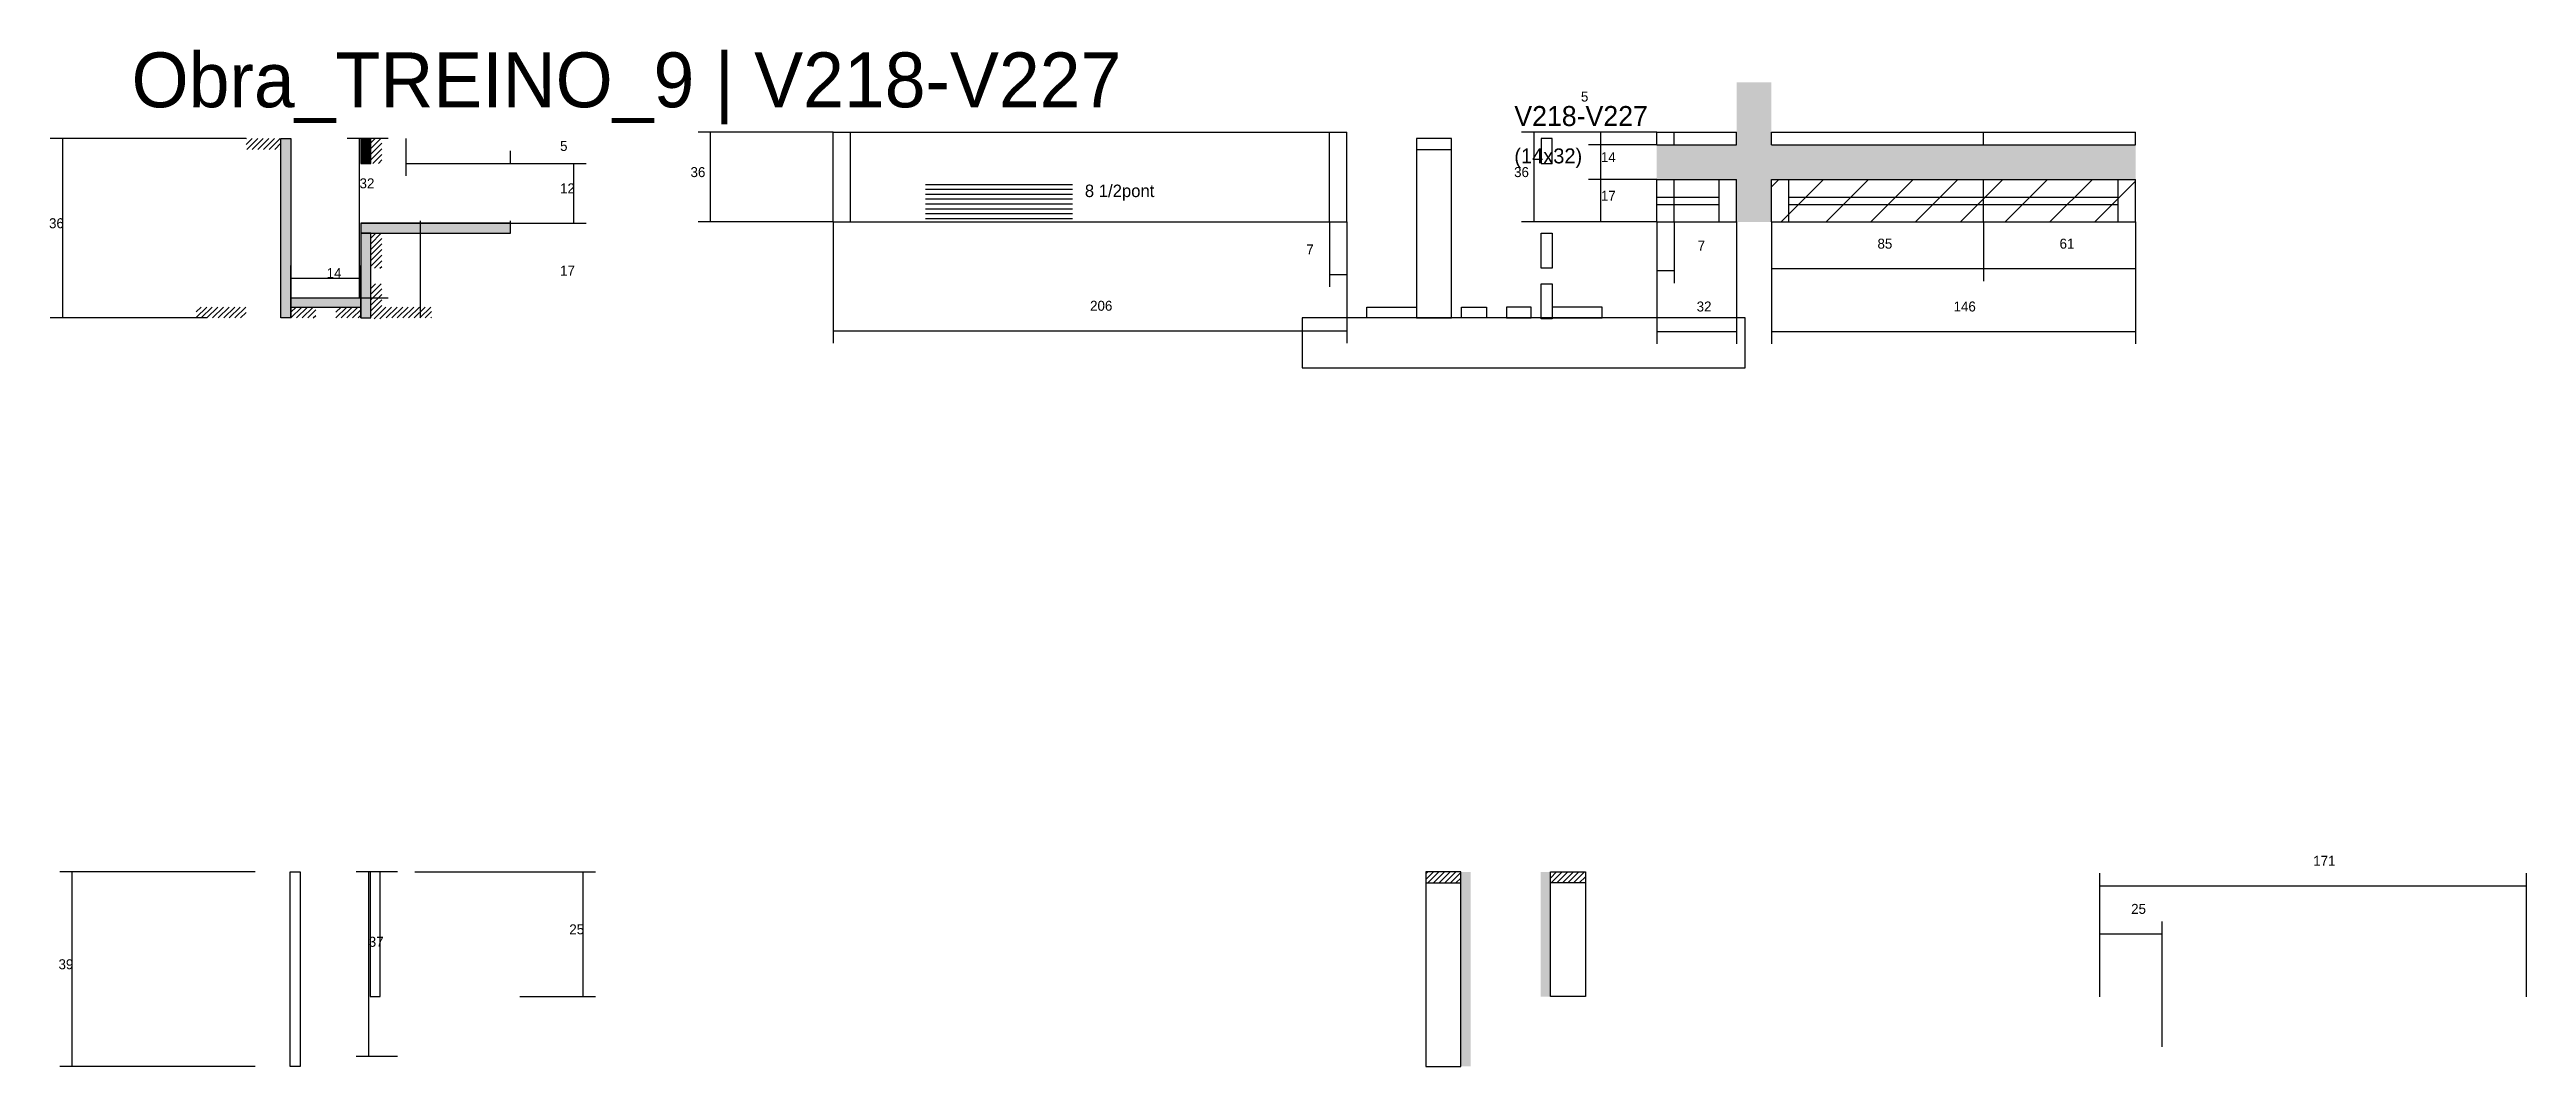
# Model space of a CAD drawing. Header units: metres. Extents: x -41 to 34800, y -36000 to 1848.
# Drawn here: x 11647 to 12640, y -32845 to -32437 of the extents above; entities that cross this region are included whole.
import ezdxf

# ---------------------------------------------------------------- set-up
doc = ezdxf.new("R2010")
doc.units = ezdxf.units.M
for name, color, linetype in [('COTA', 4, 'Continuous'), ('Cota Seção (2x)', 4, 'Continuous'), ('Hachura', 253, 'Continuous'), ('LABEL_ID', 3, 'Continuous'), ('Madeira', 126, 'Continuous'), ('NOMENCLATURA', 7, 'Continuous'), ('Painéis', 200, 'Continuous'), ('SARR_2.2x7', 40, 'Continuous'), ('Texto Seção', 7, 'Continuous')]:
    doc.layers.add(name, color=color, linetype=linetype)

msp = doc.modelspace()

# ---------------------------------------------------------------- texts
at = {"layer": 'COTA'}
for s, p in [('5', (12261.1, -32457.7)), ('5', (11851.8, -32477.5)), ('36', (11904.1, -32488)), ('36', (12234.3, -32488)), ('14', (12269.1, -32482)), ('12', (11851.8, -32494.5)), ('17', (12269.1, -32497.5)), ('36', (11646.9, -32508.5)), ('7', (12307.9, -32517.5)), ('85', (12380, -32516.7)), ('61', (12453, -32516.7)), ('17', (11851.8, -32527.5)), ('7', (12151, -32519)), ('206', (12064.3, -32541.6)), ('32', (12307.5, -32541.9)), ('146', (12410.5, -32541.9)), ('171', (12554.7, -32764.2)), ('25', (12481.7, -32783.5)), ('25', (11855.5, -32791.7)), ('39', (11650.7, -32805.7))]:
    msp.add_text(s, height=4, dxfattribs=at).set_placement(p)
at = {"layer": 'Cota Seção (2x)'}
for s, p in [('32', (11771.4, -32492.5)), ('14', (11758.2, -32528.5)), ('37', (11775.1, -32796.7))]:
    msp.add_text(s, height=4, dxfattribs=at).set_placement(p)
at = {"layer": 'LABEL_ID'}
msp.add_text('Obra_TREINO_9 | V218-V227', height=22, dxfattribs=at).set_placement((11680, -32460))
at = {"layer": 'NOMENCLATURA'}
msp.add_text('8 1/2pont', height=5, dxfattribs=at).set_placement((12062.2, -32496))
at = {"layer": 'Texto Seção'}
for s, height, p in [('V218-V227', 8, (12234.4, -32467.5)), ('(14x32)', 6, (12234.4, -32482.5))]:
    msp.add_text(s, height=height, dxfattribs=at).set_placement(p)

# ---------------------------------------------------------------- hatches: boundary and pattern name
at = {"layer": 'COTA'}
h = msp.add_hatch(dxfattribs=at)
h.set_pattern_fill('AR-CONC', scale=0.03)
h.paths.add_polyline_path([(12483.5, -32489), (12483.5, -32475), (12337.5, -32475), (12337.5, -32470), (12337.5, -32450), (12323.5, -32450), (12323.5, -32470), (12323.5, -32475), (12291.5, -32475), (12291.5, -32489), (12323.5, -32489), (12323.5, -32506), (12337.5, -32506), (12337.5, -32489)])
at = {"layer": 'Hachura'}
h = msp.add_hatch(dxfattribs=at)
h.set_pattern_fill('ANSI31', scale=0.5)
h.paths.add_polyline_path([(11739.9, -32476.9), (11739.9, -32472.5), (11739.9, -32472.5), (11725.9, -32472.5), (11725.9, -32472.5), (11725.9, -32476.9), (11725.9, -32476.9), (11739.9, -32476.9)])
h = msp.add_hatch(color=8, dxfattribs=at)
h.dxf.hatch_style = 1
h.paths.add_polyline_path([(11743.9, -32472.5), (11739.9, -32472.5), (11739.9, -32472.5), (11739.9, -32544.5), (11739.9, -32544.5), (11743.9, -32544.5), (11743.9, -32544.5), (11743.9, -32472.5)])
h = msp.add_hatch(color=8, dxfattribs=at)
h.dxf.hatch_style = 1
h.paths.add_polyline_path([(11775.9, -32472.5), (11771.9, -32472.5), (11771.9, -32472.5), (11771.9, -32482.5), (11771.9, -32482.5), (11775.9, -32482.5), (11775.9, -32482.5), (11775.9, -32472.5)])
h = msp.add_hatch(dxfattribs=at)
h.set_pattern_fill('ANSI31', scale=0.5)
h.paths.add_polyline_path([(11775.9, -32482.5), (11780.3, -32482.5), (11780.3, -32482.5), (11780.3, -32472.5), (11780.3, -32472.5), (11775.9, -32472.5), (11775.9, -32472.5), (11775.9, -32482.5)])
h = msp.add_hatch(dxfattribs=at)
h.set_pattern_fill('ANSI31', scale=4)
h.paths.add_polyline_path([(12422.5, -32506), (12422.5, -32489), (12337.5, -32489), (12337.5, -32506)])
h = msp.add_hatch(dxfattribs=at)
h.set_pattern_fill('ANSI31', scale=4)
h.paths.add_polyline_path([(12483.5, -32506), (12483.5, -32489), (12422.5, -32489), (12422.5, -32506)])
h = msp.add_hatch(color=8, dxfattribs=at)
h.dxf.hatch_style = 1
h.paths.add_polyline_path([(11831.9, -32510.5), (11831.9, -32506.5), (11831.9, -32506.5), (11771.9, -32506.5), (11771.9, -32506.5), (11771.9, -32510.5), (11771.9, -32510.5), (11831.9, -32510.5)])
h = msp.add_hatch(color=8, dxfattribs=at)
h.dxf.hatch_style = 1
h.paths.add_polyline_path([(11775.9, -32510.5), (11771.9, -32510.5), (11771.9, -32536.5), (11771.9, -32544.5), (11775.9, -32544.5)])
h = msp.add_hatch(dxfattribs=at)
h.set_pattern_fill('ANSI31', scale=0.5)
h.paths.add_polyline_path([(11780.3, -32524.5), (11775.9, -32524.5), (11775.9, -32524.5), (11775.9, -32510.5), (11775.9, -32510.5), (11780.3, -32510.5), (11780.3, -32510.5), (11780.3, -32524.5)])
h = msp.add_hatch(dxfattribs=at)
h.set_pattern_fill('ANSI31', scale=0.5)
h.paths.add_polyline_path([(11780.3, -32544.8), (11775.9, -32544.8), (11775.9, -32544.8), (11775.9, -32530.8), (11775.9, -32530.8), (11780.3, -32530.8), (11780.3, -32530.8), (11780.3, -32544.8)])
h = msp.add_hatch(dxfattribs=at)
h.set_pattern_fill('ANSI31', scale=0.5)
h.paths.add_polyline_path([(11705.9, -32544.5), (11705.9, -32540.1), (11705.9, -32540.1), (11725.9, -32540.1), (11725.9, -32540.1), (11725.9, -32544.5), (11725.9, -32544.5), (11705.9, -32544.5)])
h = msp.add_hatch(color=8, dxfattribs=at)
h.dxf.hatch_style = 1
h.paths.add_polyline_path([(11771.9, -32540.1), (11771.9, -32536.5), (11771.9, -32536.5), (11743.9, -32536.5), (11743.9, -32536.5), (11743.9, -32540.1), (11743.9, -32540.1), (11771.9, -32540.1)])
h = msp.add_hatch(dxfattribs=at)
h.set_pattern_fill('ANSI31', scale=0.5)
h.paths.add_polyline_path([(11743.9, -32544.5), (11743.9, -32540.1), (11743.9, -32540.1), (11753.9, -32540.1), (11753.9, -32540.1), (11753.9, -32544.5), (11753.9, -32544.5), (11743.9, -32544.5)])
h = msp.add_hatch(dxfattribs=at)
h.set_pattern_fill('ANSI31', scale=0.5)
h.paths.add_polyline_path([(11771.9, -32544.5), (11771.9, -32540.1), (11771.9, -32540.1), (11761.9, -32540.1), (11761.9, -32540.1), (11761.9, -32544.5), (11761.9, -32544.5), (11771.9, -32544.5)])
h = msp.add_hatch(dxfattribs=at)
h.set_pattern_fill('ANSI31', scale=0.5)
h.paths.add_polyline_path([(11800.3, -32544.5), (11800.3, -32540.1), (11800.3, -32540.1), (11780.3, -32540.1), (11780.3, -32540.1), (11780.3, -32544.5), (11780.3, -32544.5), (11800.3, -32544.5)])
h = msp.add_hatch(dxfattribs=at)
h.set_pattern_fill('ANSI31', scale=0.5)
h.paths.add_polyline_path([(12212.9, -32771.1), (12212.9, -32766.7), (12212.9, -32766.7), (12198.9, -32766.7), (12198.9, -32766.7), (12198.9, -32771.1), (12198.9, -32771.1), (12212.9, -32771.1)])
h = msp.add_hatch(color=8, dxfattribs=at)
h.dxf.hatch_style = 1
h.paths.add_polyline_path([(12216.9, -32766.7), (12212.9, -32766.7), (12212.9, -32766.7), (12212.9, -32844.7), (12212.9, -32844.7), (12216.9, -32844.7), (12216.9, -32844.7), (12216.9, -32766.7)])
h = msp.add_hatch(color=8, dxfattribs=at)
h.dxf.hatch_style = 1
h.paths.add_polyline_path([(12248.9, -32766.7), (12244.9, -32766.7), (12244.9, -32816.7), (12248.9, -32816.7)])
h = msp.add_hatch(dxfattribs=at)
h.set_pattern_fill('ANSI31', scale=0.5)
h.paths.add_polyline_path([(12248.9, -32771.1), (12248.9, -32766.7), (12248.9, -32766.7), (12262.9, -32766.7), (12262.9, -32766.7), (12262.9, -32771.1), (12262.9, -32771.1), (12248.9, -32771.1)])

# ---------------------------------------------------------------- linework, layer by layer
at = {"layer": 'COTA'}
for p, q in [((11725.9, -32472.5), (11647.4, -32472.5)), ((11652.4, -32544.5), (11652.4, -32472.5)), ((11789.9, -32472.5), (11789.9, -32487.5)), ((11961.3, -32470), (11907.1, -32470)), ((11912.1, -32506), (11912.1, -32470)), ((12291.5, -32470), (12237.3, -32470)), ((12242.3, -32506), (12242.3, -32470)), ((12291.5, -32470), (12264.1, -32470)), ((12269.1, -32475), (12269.1, -32470)), ((11789.9, -32482.5), (11831.9, -32482.5)), ((11831.9, -32482.5), (11831.9, -32477.5)), ((11831.9, -32482.5), (11862.3, -32482.5)), ((11857.3, -32506.5), (11857.3, -32482.5)), ((12291.5, -32475), (12264.1, -32475)), ((12291.5, -32475), (12264.1, -32475)), ((12269.1, -32489), (12269.1, -32475)), ((12291.5, -32489), (12264.1, -32489)), ((12291.5, -32489), (12264.1, -32489)), ((12269.1, -32506), (12269.1, -32489)), ((11795.9, -32544.5), (11795.9, -32505.5)), ((11795.9, -32510.5), (11831.9, -32510.5)), ((11831.9, -32510.5), (11831.9, -32505.5)), ((11831.9, -32506.5), (11862.3, -32506.5)), ((11961.3, -32506), (11907.1, -32506)), ((11961.3, -32506), (11961.3, -32554.6)), ((12160.3, -32506), (12160.3, -32532)), ((12167.3, -32506), (12167.3, -32554.6)), ((12167.3, -32506), (12167.3, -32532)), ((12291.5, -32506), (12237.3, -32506)), ((12291.5, -32506), (12264.1, -32506)), ((12291.5, -32506), (12291.5, -32554.9)), ((12291.5, -32506), (12291.5, -32530.5)), ((12298.5, -32506), (12298.5, -32530.5)), ((12323.5, -32506), (12323.5, -32554.9)), ((12337.5, -32506), (12337.5, -32554.9)), ((12337.5, -32506), (12337.5, -32529.7)), ((12422.5, -32506), (12422.5, -32529.7)), ((12422.5, -32506), (12422.5, -32529.7)), ((12483.5, -32506), (12483.5, -32554.9)), ((12483.5, -32506), (12483.5, -32529.7)), ((12160.3, -32527), (12167.3, -32527)), ((12291.5, -32525.5), (12298.5, -32525.5)), ((12337.5, -32524.7), (12422.5, -32524.7)), ((12422.5, -32524.7), (12483.5, -32524.7)), ((11710.3, -32544.5), (11647.4, -32544.5)), ((11961.3, -32549.6), (12167.3, -32549.6)), ((12291.5, -32549.9), (12323.5, -32549.9)), ((12337.5, -32549.9), (12483.5, -32549.9)), ((11729.6, -32766.7), (11651.2, -32766.7)), ((11656.2, -32844.7), (11656.2, -32766.7)), ((11793.6, -32766.7), (11866, -32766.7)), ((11861, -32816.7), (11861, -32766.7)), ((12469.2, -32816.8), (12469.2, -32767.2)), ((12640.2, -32816.8), (12640.2, -32767.2)), ((12469.2, -32772.2), (12640.2, -32772.2)), ((12469.2, -32816.8), (12469.2, -32786.5)), ((12469.2, -32791.5), (12494.2, -32791.5)), ((12494.2, -32836.8), (12494.2, -32786.5)), ((11835.6, -32816.7), (11866, -32816.7)), ((11729.6, -32844.7), (11651.2, -32844.7))]:
    msp.add_line(p, q, dxfattribs=at)
at = {"layer": 'Cota Seção (2x)'}
for p, q in [((11782.9, -32472.5), (11766.4, -32472.5)), ((11771.4, -32536.5), (11771.4, -32472.5)), ((11743.9, -32544.5), (11743.9, -32523.5)), ((11771.9, -32544.5), (11771.9, -32523.5)), ((11743.9, -32528.5), (11771.9, -32528.5)), ((11782.9, -32536.5), (11766.4, -32536.5)), ((11786.6, -32766.7), (11770.1, -32766.7)), ((11775.1, -32840.7), (11775.1, -32766.7)), ((11786.6, -32840.7), (11770.1, -32840.7))]:
    msp.add_line(p, q, dxfattribs=at)
at = {"layer": 'Madeira'}
for points in [[(12209.2, -32476.9), (12209.2, -32472.5), (12195.2, -32472.5), (12195.2, -32476.9)], [(12209.2, -32472.5), (12195.2, -32472.5), (12195.2, -32544.5), (12209.2, -32544.5)], [(12245.2, -32482.5), (12249.6, -32482.5), (12249.6, -32472.5), (12245.2, -32472.5)], [(12249.6, -32524.5), (12245.2, -32524.5), (12245.2, -32510.5), (12249.6, -32510.5)], [(12249.6, -32544.8), (12245.2, -32544.8), (12245.2, -32530.8), (12249.6, -32530.8)], [(12175.2, -32544.5), (12175.2, -32540.1), (12195.2, -32540.1), (12195.2, -32544.5)], [(12213.2, -32544.5), (12213.2, -32540.1), (12223.2, -32540.1), (12223.2, -32544.5)], [(12241.2, -32544.5), (12241.2, -32540.1), (12231.2, -32540.1), (12231.2, -32544.5)], [(12269.6, -32544.5), (12269.6, -32540.1), (12249.6, -32540.1), (12249.6, -32544.5)], [(12149.3, -32564.5), (12326.9, -32564.5), (12326.9, -32544.5), (12149.3, -32544.5)], [(12212.9, -32771.1), (12212.9, -32766.7), (12198.9, -32766.7), (12198.9, -32771.1)], [(12212.9, -32766.7), (12198.9, -32766.7), (12198.9, -32844.7), (12212.9, -32844.7)], [(12248.9, -32771.1), (12248.9, -32766.7), (12262.9, -32766.7), (12262.9, -32771.1)], [(12248.9, -32766.7), (12262.9, -32766.7), (12262.9, -32816.7), (12248.9, -32816.7)]]:
    msp.add_lwpolyline(points, close=True, dxfattribs=at)
at = {"layer": 'Painéis'}
for p, q in [((11961.3, -32470), (12167.3, -32470)), ((11961.3, -32506), (11961.3, -32470)), ((12167.3, -32506), (12167.3, -32470)), ((12291.5, -32470), (12323.5, -32470)), ((12291.5, -32475), (12291.5, -32470)), ((12323.5, -32475), (12323.5, -32470)), ((12337.5, -32470), (12483.5, -32470)), ((12337.5, -32475), (12337.5, -32470)), ((12422.5, -32475), (12422.5, -32470)), ((12483.5, -32475), (12483.5, -32470)), ((12291.5, -32475), (12323.5, -32475)), ((12337.5, -32475), (12483.5, -32475)), ((12291.5, -32489), (12323.5, -32489)), ((12291.5, -32506), (12291.5, -32489)), ((12323.5, -32506), (12323.5, -32489)), ((12337.5, -32489), (12483.5, -32489)), ((12337.5, -32506), (12337.5, -32489)), ((12422.5, -32506), (12422.5, -32489)), ((12483.5, -32506), (12483.5, -32489)), ((11771.9, -32506.5), (11831.9, -32506.5)), ((11961.3, -32506), (12167.3, -32506)), ((12291.5, -32506), (12323.5, -32506)), ((12337.5, -32506), (12483.5, -32506))]:
    msp.add_line(p, q, dxfattribs=at)
for points in [[(11739.9, -32472.5), (11743.9, -32472.5), (11743.9, -32544.5), (11739.9, -32544.5)], [(11775.9, -32472.5), (11771.9, -32472.5), (11771.9, -32482.5), (11775.9, -32482.5)], [(11831.9, -32510.5), (11831.9, -32506.5), (11771.9, -32506.5), (11771.9, -32510.5)], [(11775.9, -32510.5), (11771.9, -32510.5), (11771.9, -32544.5), (11775.9, -32544.5)], [(11771.9, -32540.1), (11771.9, -32536.5), (11743.9, -32536.5), (11743.9, -32540.1)], [(11743.6, -32766.7), (11747.6, -32766.7), (11747.6, -32844.7), (11743.6, -32844.7)], [(11779.6, -32766.7), (11775.6, -32766.7), (11775.6, -32816.7), (11779.6, -32816.7)]]:
    msp.add_lwpolyline(points, close=True, dxfattribs=at)
at = {"layer": 'SARR_2.2x7'}
for p, q in [((11968.3, -32506), (11968.3, -32470)), ((12160.3, -32506), (12160.3, -32470)), ((12298.5, -32475), (12298.5, -32470)), ((11998.3, -32490.94), (12057.3, -32490.94)), ((11998.3, -32492.89), (12057.3, -32492.89)), ((12298.5, -32506), (12298.5, -32489)), ((12316.5, -32506), (12316.5, -32489)), ((12344.5, -32506), (12344.5, -32489)), ((12476.5, -32506), (12476.5, -32489)), ((11998.3, -32494.83), (12057.3, -32494.83)), ((11998.3, -32496.78), (12057.3, -32496.78)), ((11998.3, -32498.72), (12057.3, -32498.72)), ((11998.3, -32500.67), (12057.3, -32500.67)), ((11998.3, -32502.61), (12057.3, -32502.61)), ((12291.5, -32496), (12316.5, -32496)), ((12291.5, -32499), (12316.5, -32499)), ((12344.5, -32496), (12476.5, -32496)), ((12344.5, -32499), (12476.5, -32499)), ((11998.3, -32504.56), (12057.3, -32504.56))]:
    msp.add_line(p, q, dxfattribs=at)

msp.set_redraw_order([(e.dxf.handle, doc.entitydb.next_handle()) for e in msp.query("TEXT MTEXT ATTDEF DIMENSION ARC_DIMENSION")])  # texts and dimensions are drawn at this point

doc.saveas('drawing.dxf')
